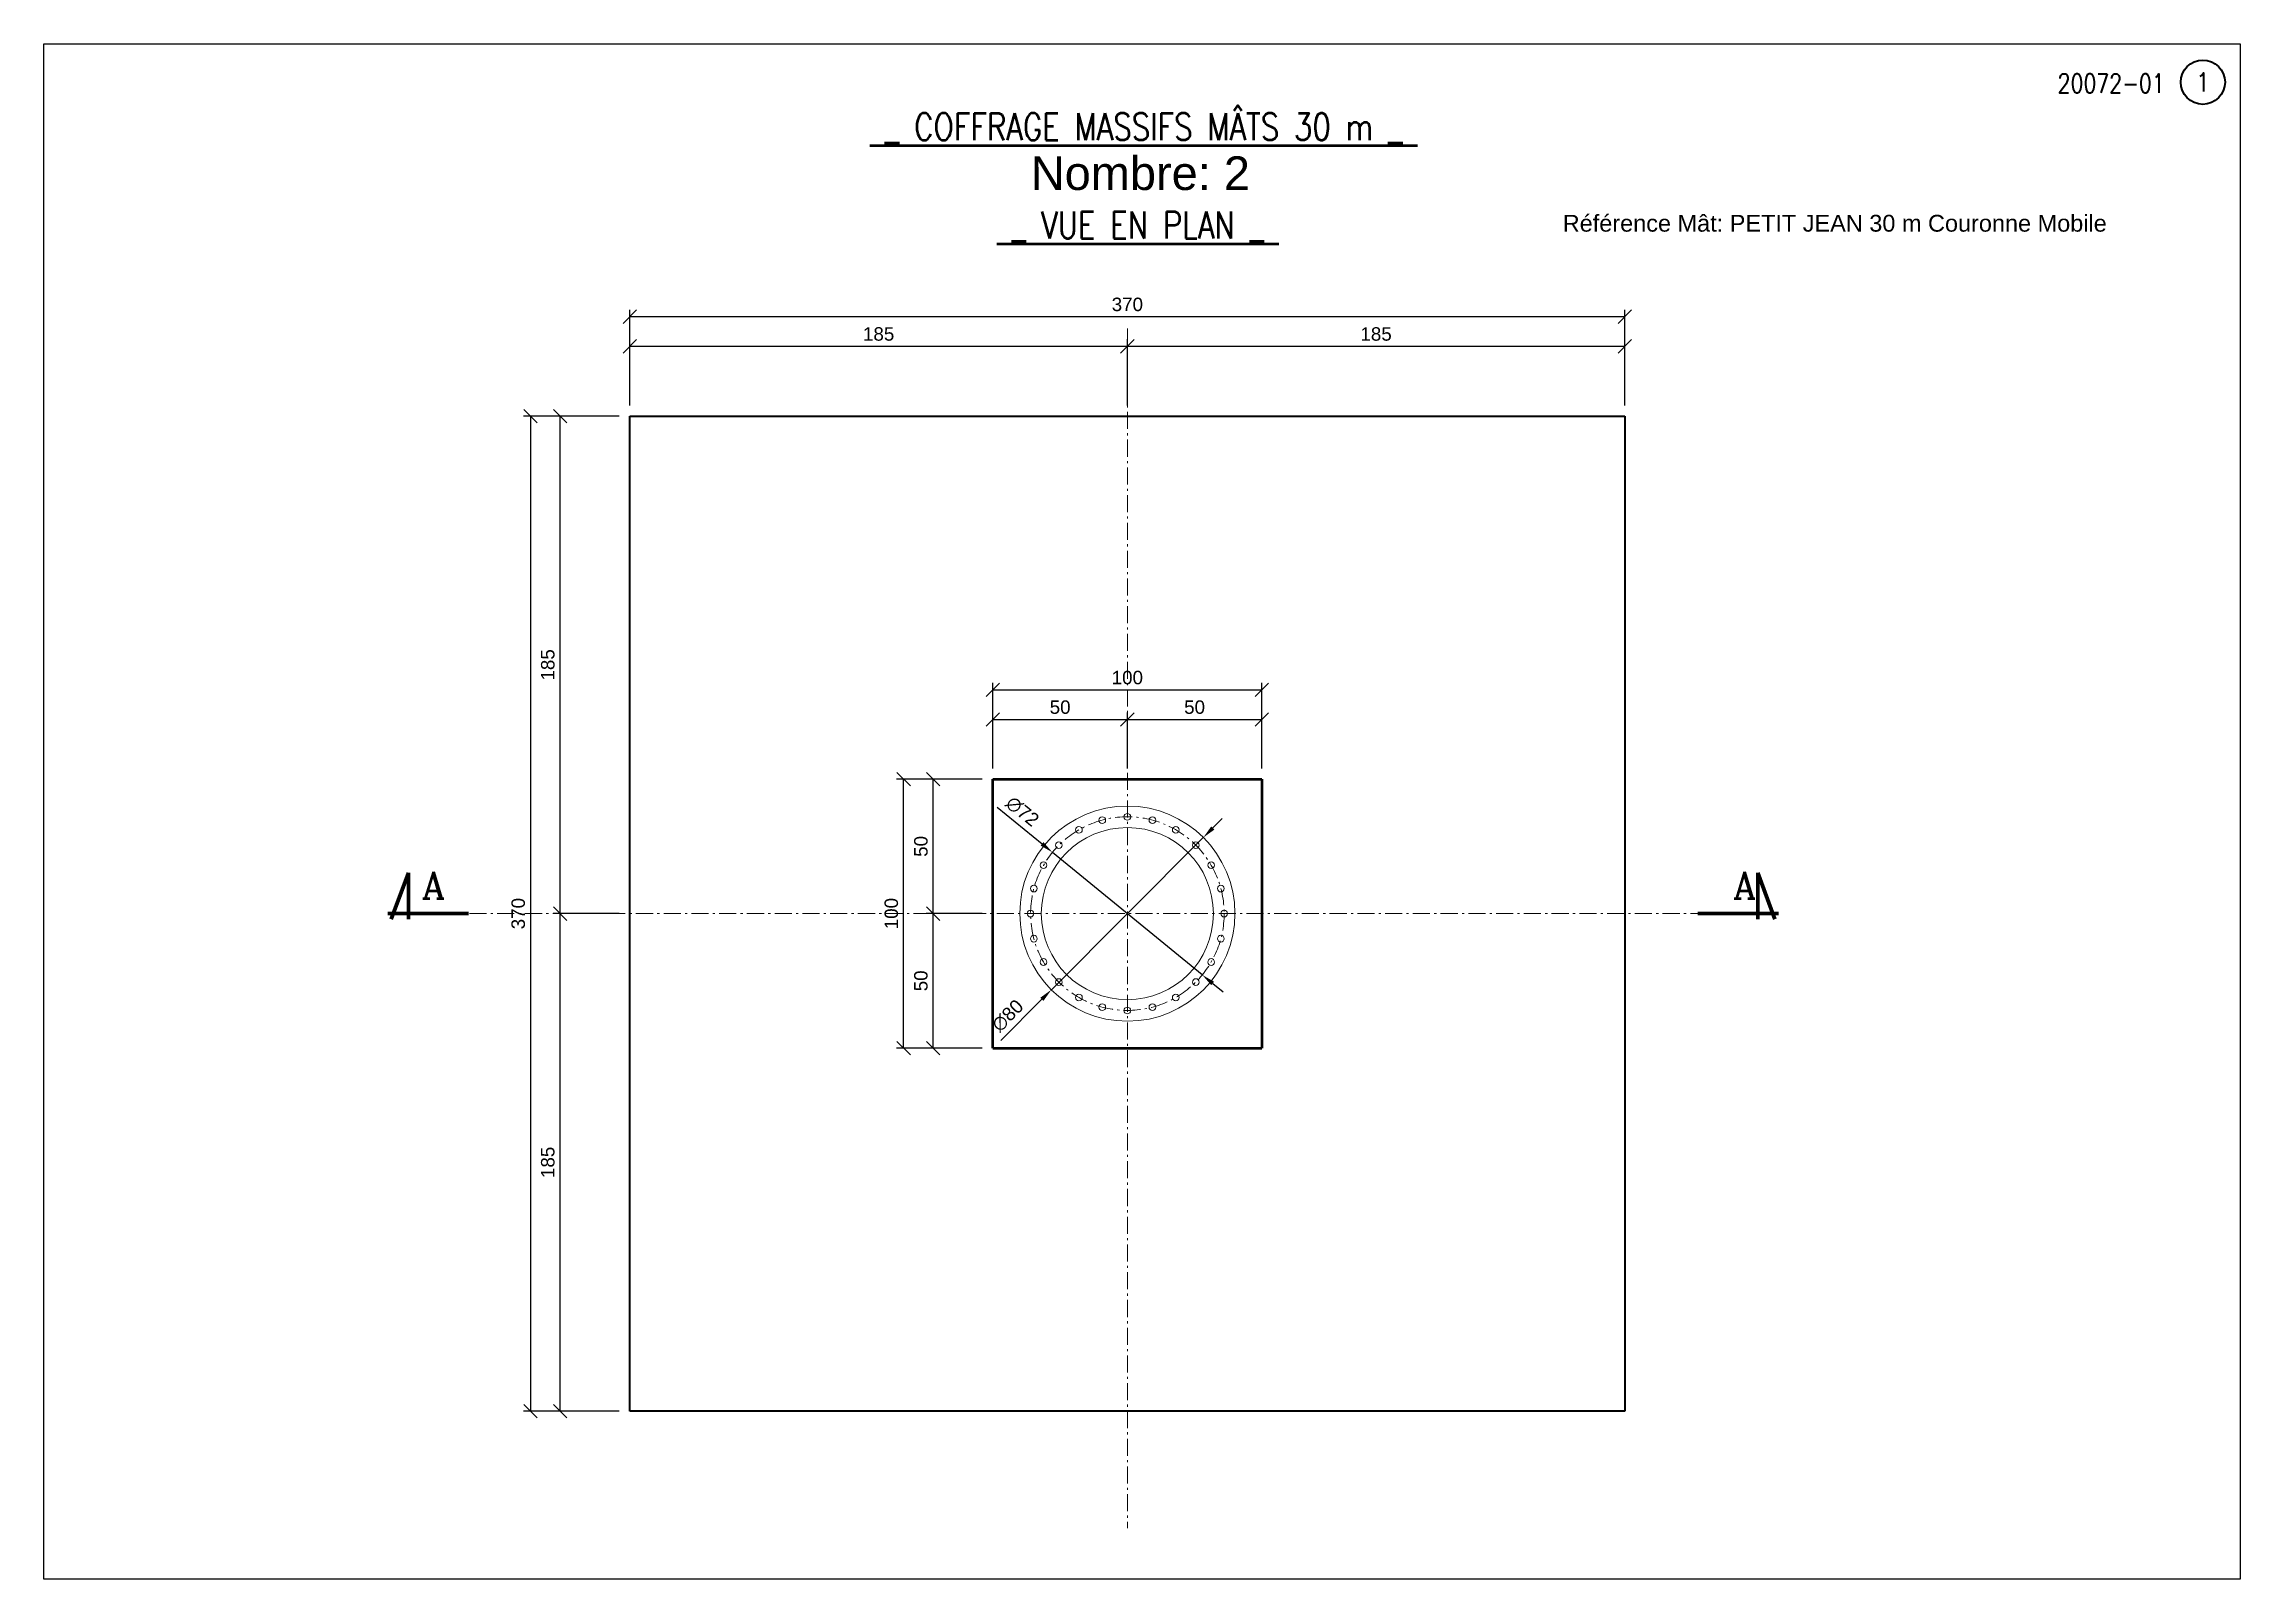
# Model space of a CAD drawing. Header units: millimetres. Extents: x 249 to 5353, y 227 to 2053.
# Drawn here: x 2086 to 2903, y 784 to 1355 of the extents above; entities that cross this region are included whole.
import ezdxf
from ezdxf.enums import TextEntityAlignment as Align

# ---------------------------------------------------------------- set-up
doc = ezdxf.new("R2010")
doc.units = ezdxf.units.MM
doc.linetypes.add('AXES', pattern=[20.64, 12.7, -3.175, 1.59, -3.175])
doc.layers.get('Defpoints').update_dxf_attribs({"color": 252})
for name, color, linetype, lineweight in [('Axes', 2, 'AXES', 18), ('Cotation', 4, 'Continuous', 20), ('Texte_normal', 7, 'Continuous', 50), ('Texte_repère', 1, 'Continuous', 35), ('Texte_titre', 3, 'Continuous', 70), ('Trait_fin_magenta', 6, 'Continuous', 18), ('Trait_moy_rouge', 1, 'Continuous', 35), ('Trait_normal', 7, 'Continuous', 50)]:
    doc.layers.add(name, color=color, linetype=linetype, lineweight=lineweight)
doc.styles.add('COMPLEX', font='complex')
doc.styles.add('ROMANS', font='romans.shx', dxfattribs={"width": 0.8})
doc.styles.get("Standard").update_dxf_attribs({"font": 'arial.ttf'})
doc.dimstyles.new('most20', dxfattribs={"dimscale": 2, "dimtxt": 2.5, "dimasz": 2.5, "dimexe": 1.3, "dimexo": 2, "dimgap": 1, "dimtad": 1, "dimdec": 1, "dimdsep": 46, "dimtxsty": 'Standard', "dimblk": 'OBLIQUE', "dimcen": 2.5, "dimclrt": 1, "dimazin": 2, "dimtfac": 1, "dimtdec": 1, "dimtix": 1, "dimtmove": 2, "dimatfit": 3, "dimfxl": 1, "dimtolj": 1, "dimtzin": 0, "dimarcsym": 0})

msp = doc.modelspace()

# ---------------------------------------------------------------- texts
at = {"layer": 'Cotation', "color": 1, "width": 207.9495, "attachment_point": 1}
for s, insert, char_height in [('\\A1;Nombre: 2', (2453.17, 1313.24), 12.5), ('\\A1;Référence Mât: PETIT JEAN 30 m Couronne Mobile', (2651.01, 1291.49), 6.25)]:
    msp.add_mtext(s, dxfattribs=dict(at, insert=insert, char_height=char_height))
at = {"layer": 'Texte_normal', "style": 'ROMANS', "width": 0.8}
for s, p in [('%%U _ COFFRAGE MASSIFS MÂTS 30 m _ ', (2495.16, 1319.26)), ('%%U _ VUE EN PLAN _ ', (2493, 1282.71))]:
    msp.add_text(s, height=10, dxfattribs=at).set_placement(p, align=Align.CENTER)
at = {"layer": 'Texte_repère', "style": 'ROMANS', "width": 0.8}
msp.add_text('20072-01', height=7, dxfattribs=at).set_placement((2874.91, 1334.82), align=Align.BOTTOM_RIGHT)
msp.add_text('1', height=7, dxfattribs=at).set_placement((2889.08, 1340.82), align=Align.MIDDLE_CENTER)

# ---------------------------------------------------------------- blocks, each defined once
blk = doc.blocks.new('_Oblique')
at = {"color": 0, "linetype": 'ByBlock', "lineweight": -2}
blk.add_line((-0.5, -0.5), (0.5, 0.5), dxfattribs=at)
blk = doc.blocks.new('*D57')
at = {"layer": 'Cotation', "color": 0, "lineweight": -2, "transparency": 16777216}
for p, q in [((2304.09, 1220.64), (2304.09, 1245.21)), ((2304.09, 1242.61), (2489.09, 1242.61)), ((2489.09, 1220.64), (2489.09, 1245.21))]:
    blk.add_line(p, q, dxfattribs=at)
at = {"layer": 'Defpoints', "color": 0, "transparency": 16777216}
for p in [(2489.09, 1242.61), (2304.09, 1216.64), (2489.09, 1216.64)]:
    blk.add_point(p, dxfattribs=at)
at = {"layer": 'Cotation', "color": 0, "lineweight": -2, "transparency": 16777216, "xscale": 5, "yscale": 5, "zscale": 5, "rotation": 180}
blk.add_blockref('_Oblique', (2304.09, 1242.61), dxfattribs=at)
at = {"layer": 'Cotation', "color": 0, "lineweight": -2, "transparency": 16777216, "xscale": 5, "yscale": 5, "zscale": 5}
blk.add_blockref('_Oblique', (2489.09, 1242.61), dxfattribs=at)
at = {"layer": 'Cotation', "color": 1, "transparency": 16777216, "insert": (2396.59, 1247.16), "char_height": 5, "attachment_point": 5}
blk.add_mtext('\\A1;185', dxfattribs=at)
blk = doc.blocks.new('*D58')
at = {"layer": 'Cotation', "color": 0, "lineweight": -2, "transparency": 16777216}
for p, q in [((2489.09, 1220.64), (2489.09, 1245.21)), ((2489.09, 1242.61), (2674.09, 1242.61)), ((2674.09, 1220.64), (2674.09, 1245.21))]:
    blk.add_line(p, q, dxfattribs=at)
at = {"layer": 'Defpoints', "color": 0, "transparency": 16777216}
for p in [(2674.09, 1242.61), (2489.09, 1216.64), (2674.09, 1216.64)]:
    blk.add_point(p, dxfattribs=at)
at = {"layer": 'Cotation', "color": 0, "lineweight": -2, "transparency": 16777216, "xscale": 5, "yscale": 5, "zscale": 5, "rotation": 180}
blk.add_blockref('_Oblique', (2489.09, 1242.61), dxfattribs=at)
at = {"layer": 'Cotation', "color": 0, "lineweight": -2, "transparency": 16777216, "xscale": 5, "yscale": 5, "zscale": 5}
blk.add_blockref('_Oblique', (2674.09, 1242.61), dxfattribs=at)
at = {"layer": 'Cotation', "color": 1, "transparency": 16777216, "insert": (2581.59, 1247.16), "char_height": 5, "attachment_point": 5}
blk.add_mtext('\\A1;185', dxfattribs=at)
blk = doc.blocks.new('*D59')
at = {"layer": 'Cotation', "color": 0, "lineweight": -2, "transparency": 16777216}
for p, q in [((2304.09, 1220.64), (2304.09, 1256.21)), ((2674.09, 1253.61), (2304.09, 1253.61)), ((2674.09, 1220.64), (2674.09, 1256.21))]:
    blk.add_line(p, q, dxfattribs=at)
at = {"layer": 'Defpoints', "color": 0, "transparency": 16777216}
for p in [(2304.09, 1253.61), (2304.09, 1216.64), (2674.09, 1216.64)]:
    blk.add_point(p, dxfattribs=at)
at = {"layer": 'Cotation', "color": 0, "lineweight": -2, "transparency": 16777216, "xscale": 5, "yscale": 5, "zscale": 5, "rotation": 180}
blk.add_blockref('_Oblique', (2304.09, 1253.61), dxfattribs=at)
at = {"layer": 'Cotation', "color": 0, "lineweight": -2, "transparency": 16777216, "xscale": 5, "yscale": 5, "zscale": 5}
blk.add_blockref('_Oblique', (2674.09, 1253.61), dxfattribs=at)
at = {"layer": 'Cotation', "color": 1, "transparency": 16777216, "insert": (2489.09, 1258.16), "char_height": 5, "attachment_point": 5}
blk.add_mtext('\\A1;370', dxfattribs=at)
blk = doc.blocks.new('*D60')
at = {"layer": 'Cotation', "color": 0, "lineweight": -2, "transparency": 16777216}
for p, q in [((2300.09, 1031.64), (2275.51, 1031.64)), ((2278.11, 846.64), (2278.11, 1031.64)), ((2300.09, 846.64), (2275.51, 846.64))]:
    blk.add_line(p, q, dxfattribs=at)
at = {"layer": 'Defpoints', "color": 0, "transparency": 16777216}
for p in [(2278.11, 1031.64), (2304.09, 1031.64), (2304.09, 846.64)]:
    blk.add_point(p, dxfattribs=at)
at = {"layer": 'Cotation', "color": 0, "lineweight": -2, "transparency": 16777216, "xscale": 5, "yscale": 5, "zscale": 5}
for p, rotation in [((2278.11, 1031.64), 90), ((2278.11, 846.64), 270)]:
    blk.add_blockref('_Oblique', p, dxfattribs=dict(at, rotation=rotation))
at = {"layer": 'Cotation', "color": 1, "transparency": 16777216, "insert": (2273.56, 939.14), "char_height": 5, "attachment_point": 5, "rotation": 90}
blk.add_mtext('\\A1;185', dxfattribs=at)
blk = doc.blocks.new('*D61')
at = {"layer": 'Cotation', "color": 0, "lineweight": -2, "transparency": 16777216}
for p, q in [((2300.09, 1216.64), (2275.51, 1216.64)), ((2278.11, 1031.64), (2278.11, 1216.64)), ((2300.09, 1031.64), (2275.51, 1031.64))]:
    blk.add_line(p, q, dxfattribs=at)
at = {"layer": 'Defpoints', "color": 0, "transparency": 16777216}
for p in [(2278.11, 1216.64), (2304.09, 1216.64), (2304.09, 1031.64)]:
    blk.add_point(p, dxfattribs=at)
at = {"layer": 'Cotation', "color": 0, "lineweight": -2, "transparency": 16777216, "xscale": 5, "yscale": 5, "zscale": 5}
for p, rotation in [((2278.11, 1216.64), 90), ((2278.11, 1031.64), 270)]:
    blk.add_blockref('_Oblique', p, dxfattribs=dict(at, rotation=rotation))
at = {"layer": 'Cotation', "color": 1, "transparency": 16777216, "insert": (2273.56, 1124.14), "char_height": 5, "attachment_point": 5, "rotation": 90}
blk.add_mtext('\\A1;185', dxfattribs=at)
blk = doc.blocks.new('*D62')
at = {"layer": 'Cotation', "color": 0, "lineweight": -2, "transparency": 16777216}
for p, q in [((2300.09, 1216.64), (2264.51, 1216.64)), ((2267.11, 1216.64), (2267.11, 846.64)), ((2300.09, 846.64), (2264.51, 846.64))]:
    blk.add_line(p, q, dxfattribs=at)
at = {"layer": 'Defpoints', "color": 0, "transparency": 16777216}
for p in [(2304.09, 1216.64), (2267.11, 846.64), (2304.09, 846.64)]:
    blk.add_point(p, dxfattribs=at)
at = {"layer": 'Cotation', "color": 0, "lineweight": -2, "transparency": 16777216, "xscale": 5, "yscale": 5, "zscale": 5}
for p, rotation in [((2267.11, 1216.64), 90), ((2267.11, 846.64), 270)]:
    blk.add_blockref('_Oblique', p, dxfattribs=dict(at, rotation=rotation))
at = {"layer": 'Cotation', "color": 1, "transparency": 16777216, "insert": (2262.56, 1031.64), "char_height": 5, "attachment_point": 5, "rotation": 90}
blk.add_mtext('\\A1;370', dxfattribs=at)
blk = doc.blocks.new('*D55')
at = {"layer": 'Cotation', "color": 0, "lineweight": -2, "transparency": 16777216}
for p, q in [((2440.67, 1071.24), (2457.35, 1057.6)), ((2516.95, 1008.84), (2461.22, 1054.43)), ((2520.82, 1005.67), (2524.69, 1002.51))]:
    blk.add_line(p, q, dxfattribs=at)
at = {"layer": 'Cotation', "color": 0, "transparency": 16777216}
for points in [[(2457.88, 1058.24), (2456.83, 1056.95), (2461.22, 1054.43)], [(2521.35, 1006.32), (2520.29, 1005.03), (2516.95, 1008.84)]]:
    blk.add_solid(points, dxfattribs=at)
at = {"layer": 'Defpoints', "color": 0, "transparency": 16777216}
for p in [(2461.22, 1054.43), (2516.95, 1008.84)]:
    blk.add_point(p, dxfattribs=at)
at = {"layer": 'Cotation', "color": 1, "transparency": 16777216, "insert": (2450.05, 1069.63), "char_height": 5, "attachment_point": 5, "rotation": 320.71358}
blk.add_mtext('\\A1;∅72', dxfattribs=at)
blk = doc.blocks.new('*D56')
at = {"layer": 'Cotation', "color": 0, "lineweight": -2, "transparency": 16777216}
for p, q in [((2520.88, 1063.48), (2524.41, 1067.02)), ((2517.34, 1059.95), (2460.83, 1003.33)), ((2442.05, 984.51), (2457.3, 999.79))]:
    blk.add_line(p, q, dxfattribs=at)
at = {"layer": 'Cotation', "color": 0, "transparency": 16777216}
for points in [[(2520.29, 1064.07), (2521.47, 1062.9), (2517.34, 1059.95)], [(2456.71, 1000.37), (2457.89, 999.2), (2460.83, 1003.33)]]:
    blk.add_solid(points, dxfattribs=at)
at = {"layer": 'Defpoints', "color": 0, "transparency": 16777216}
for p in [(2517.34, 1059.95), (2460.83, 1003.33)]:
    blk.add_point(p, dxfattribs=at)
at = {"layer": 'Cotation', "color": 1, "transparency": 16777216, "insert": (2444.58, 993.69), "char_height": 5, "attachment_point": 5, "rotation": 45.05247}
blk.add_mtext('\\A1;∅80', dxfattribs=at)
blk = doc.blocks.new('Coupe_horizontale_bas')
at = {"layer": 'Texte_titre'}
for p, q in [((-143.7, -10), (-112, 76)), ((-112, -10), (-112, 76)), ((0, 0), (-150, 0))]:
    blk.add_line(p, q, dxfattribs=at)
at = {"layer": 'Texte_titre', "style": 'COMPLEX'}
blk.add_attdef('N°', text='', height=50, dxfattribs=at).set_placement((-87, 53), align=Align.MIDDLE_LEFT)
blk = doc.blocks.new('*D161')
at = {"layer": 'Cotation', "color": 0, "lineweight": -2, "transparency": 16777216}
for p, q in [((2439.09, 1085.64), (2439.09, 1106.45)), ((2439.09, 1103.85), (2489.09, 1103.85)), ((2489.09, 1085.64), (2489.09, 1106.45))]:
    blk.add_line(p, q, dxfattribs=at)
at = {"layer": 'Defpoints', "color": 0, "transparency": 16777216}
for p in [(2489.09, 1103.85), (2439.09, 1081.64), (2489.09, 1081.64)]:
    blk.add_point(p, dxfattribs=at)
at = {"layer": 'Cotation', "color": 0, "lineweight": -2, "transparency": 16777216, "xscale": 5, "yscale": 5, "zscale": 5, "rotation": 180}
blk.add_blockref('_Oblique', (2439.09, 1103.85), dxfattribs=at)
at = {"layer": 'Cotation', "color": 0, "lineweight": -2, "transparency": 16777216, "xscale": 5, "yscale": 5, "zscale": 5}
blk.add_blockref('_Oblique', (2489.09, 1103.85), dxfattribs=at)
at = {"layer": 'Cotation', "color": 1, "transparency": 16777216, "insert": (2464.09, 1108.4), "char_height": 5, "attachment_point": 5}
blk.add_mtext('\\A1;50', dxfattribs=at)
blk = doc.blocks.new('*D162')
at = {"layer": 'Cotation', "color": 0, "lineweight": -2, "transparency": 16777216}
for p, q in [((2439.09, 1085.64), (2439.09, 1117.45)), ((2439.09, 1114.85), (2539.09, 1114.85)), ((2539.09, 1085.64), (2539.09, 1117.45))]:
    blk.add_line(p, q, dxfattribs=at)
at = {"layer": 'Defpoints', "color": 0, "transparency": 16777216}
for p in [(2539.09, 1114.85), (2439.09, 1081.64), (2539.09, 1081.64)]:
    blk.add_point(p, dxfattribs=at)
at = {"layer": 'Cotation', "color": 0, "lineweight": -2, "transparency": 16777216, "xscale": 5, "yscale": 5, "zscale": 5, "rotation": 180}
blk.add_blockref('_Oblique', (2439.09, 1114.85), dxfattribs=at)
at = {"layer": 'Cotation', "color": 0, "lineweight": -2, "transparency": 16777216, "xscale": 5, "yscale": 5, "zscale": 5}
blk.add_blockref('_Oblique', (2539.09, 1114.85), dxfattribs=at)
at = {"layer": 'Cotation', "color": 1, "transparency": 16777216, "insert": (2489.09, 1119.4), "char_height": 5, "attachment_point": 5}
blk.add_mtext('\\A1;100', dxfattribs=at)
blk = doc.blocks.new('*D163')
at = {"layer": 'Cotation', "color": 0, "lineweight": -2, "transparency": 16777216}
for p, q in [((2489.09, 1085.64), (2489.09, 1106.45)), ((2489.09, 1103.85), (2539.09, 1103.85)), ((2539.09, 1085.64), (2539.09, 1106.45))]:
    blk.add_line(p, q, dxfattribs=at)
at = {"layer": 'Defpoints', "color": 0, "transparency": 16777216}
for p in [(2539.09, 1103.85), (2489.09, 1081.64), (2539.09, 1081.64)]:
    blk.add_point(p, dxfattribs=at)
at = {"layer": 'Cotation', "color": 0, "lineweight": -2, "transparency": 16777216, "xscale": 5, "yscale": 5, "zscale": 5, "rotation": 180}
blk.add_blockref('_Oblique', (2489.09, 1103.85), dxfattribs=at)
at = {"layer": 'Cotation', "color": 0, "lineweight": -2, "transparency": 16777216, "xscale": 5, "yscale": 5, "zscale": 5}
blk.add_blockref('_Oblique', (2539.09, 1103.85), dxfattribs=at)
at = {"layer": 'Cotation', "color": 1, "transparency": 16777216, "insert": (2514.09, 1108.4), "char_height": 5, "attachment_point": 5}
blk.add_mtext('\\A1;50', dxfattribs=at)
blk = doc.blocks.new('*D164')
at = {"layer": 'Cotation', "color": 0, "lineweight": -2, "transparency": 16777216}
for p, q in [((2435.09, 1031.64), (2414.28, 1031.64)), ((2416.88, 981.64), (2416.88, 1031.64)), ((2435.09, 981.64), (2414.28, 981.64))]:
    blk.add_line(p, q, dxfattribs=at)
at = {"layer": 'Defpoints', "color": 0, "transparency": 16777216}
for p in [(2416.88, 1031.64), (2439.09, 1031.64), (2439.09, 981.64)]:
    blk.add_point(p, dxfattribs=at)
at = {"layer": 'Cotation', "color": 0, "lineweight": -2, "transparency": 16777216, "xscale": 5, "yscale": 5, "zscale": 5}
for p, rotation in [((2416.88, 1031.64), 90), ((2416.88, 981.64), 270)]:
    blk.add_blockref('_Oblique', p, dxfattribs=dict(at, rotation=rotation))
at = {"layer": 'Cotation', "color": 1, "transparency": 16777216, "insert": (2412.32, 1006.64), "char_height": 5, "attachment_point": 5, "rotation": 90}
blk.add_mtext('\\A1;50', dxfattribs=at)
blk = doc.blocks.new('*D165')
at = {"layer": 'Cotation', "color": 0, "lineweight": -2, "transparency": 16777216}
for p, q in [((2435.09, 1081.64), (2403.28, 1081.64)), ((2405.88, 981.64), (2405.88, 1081.64)), ((2435.09, 981.64), (2403.28, 981.64))]:
    blk.add_line(p, q, dxfattribs=at)
at = {"layer": 'Defpoints', "color": 0, "transparency": 16777216}
for p in [(2405.88, 1081.64), (2439.09, 1081.64), (2439.09, 981.64)]:
    blk.add_point(p, dxfattribs=at)
at = {"layer": 'Cotation', "color": 0, "lineweight": -2, "transparency": 16777216, "xscale": 5, "yscale": 5, "zscale": 5}
for p, rotation in [((2405.88, 1081.64), 90), ((2405.88, 981.64), 270)]:
    blk.add_blockref('_Oblique', p, dxfattribs=dict(at, rotation=rotation))
at = {"layer": 'Cotation', "color": 1, "transparency": 16777216, "insert": (2401.32, 1031.64), "char_height": 5, "attachment_point": 5, "rotation": 90}
blk.add_mtext('\\A1;100', dxfattribs=at)
blk = doc.blocks.new('*D166')
at = {"layer": 'Cotation', "color": 0, "lineweight": -2, "transparency": 16777216}
for p, q in [((2435.09, 1081.64), (2414.28, 1081.64)), ((2416.88, 1031.64), (2416.88, 1081.64)), ((2435.09, 1031.64), (2414.28, 1031.64))]:
    blk.add_line(p, q, dxfattribs=at)
at = {"layer": 'Defpoints', "color": 0, "transparency": 16777216}
for p in [(2416.88, 1081.64), (2439.09, 1081.64), (2439.09, 1031.64)]:
    blk.add_point(p, dxfattribs=at)
at = {"layer": 'Cotation', "color": 0, "lineweight": -2, "transparency": 16777216, "xscale": 5, "yscale": 5, "zscale": 5}
for p, rotation in [((2416.88, 1081.64), 90), ((2416.88, 1031.64), 270)]:
    blk.add_blockref('_Oblique', p, dxfattribs=dict(at, rotation=rotation))
at = {"layer": 'Cotation', "color": 1, "transparency": 16777216, "insert": (2412.32, 1056.64), "char_height": 5, "attachment_point": 5, "rotation": 90}
blk.add_mtext('\\A1;50', dxfattribs=at)

# ---------------------------------------------------------------- dimensions: what is measured, and where the dimension line sits
at = {"layer": 'Cotation'}
for base, p1, p2, picture, middle in [((2304.09, 1253.61), (2674.09, 1216.64), (2304.09, 1216.64), '*D59', (2489.09, 1258.16)), ((2489.09, 1242.61), (2304.09, 1216.64), (2489.09, 1216.64), '*D57', (2396.59, 1247.16)), ((2674.09, 1242.61), (2489.09, 1216.64), (2674.09, 1216.64), '*D58', (2581.59, 1247.16)), ((2539.09, 1114.85), (2439.09, 1081.64), (2539.09, 1081.64), '*D162', (2489.09, 1119.4)), ((2489.09, 1103.85), (2439.09, 1081.64), (2489.09, 1081.64), '*D161', (2464.09, 1108.4)), ((2539.09, 1103.85), (2489.09, 1081.64), (2539.09, 1081.64), '*D163', (2514.09, 1108.4))]:
    dim = msp.add_linear_dim(base=base, p1=p1, p2=p2, dimstyle='most20', dxfattribs=at)
    dim.commit()
    dim.dimension.update_dxf_attribs({"geometry": picture, "text_midpoint": middle})
for base, p1, p2, picture, middle in [((2267.11, 846.64), (2304.09, 1216.64), (2304.09, 846.64), '*D62', (2262.56, 1031.64)), ((2278.11, 1216.64), (2304.09, 1031.64), (2304.09, 1216.64), '*D61', (2273.56, 1124.14)), ((2405.88, 1081.64), (2439.09, 981.64), (2439.09, 1081.64), '*D165', (2401.32, 1031.64)), ((2416.88, 1081.64), (2439.09, 1031.64), (2439.09, 1081.64), '*D166', (2412.32, 1056.64)), ((2278.11, 1031.64), (2304.09, 846.64), (2304.09, 1031.64), '*D60', (2273.56, 939.14)), ((2416.88, 1031.64), (2439.09, 981.64), (2439.09, 1031.64), '*D164', (2412.32, 1006.64))]:
    dim = msp.add_linear_dim(base=base, p1=p1, p2=p2, angle=90, dimstyle='most20', dxfattribs=at)
    dim.commit()
    dim.dimension.update_dxf_attribs({"geometry": picture, "text_midpoint": middle})
for p1, p2, picture, middle in [((2516.95, 1008.84), (2461.22, 1054.43), '*D55', (2450.05, 1069.63)), ((2517.34, 1059.95), (2460.83, 1003.33), '*D56', (2444.58, 993.69))]:
    dim = msp.add_diameter_dim_2p(p1=p1, p2=p2, dimstyle='most20', override={"dimsah": 1}, dxfattribs=at)
    dim.commit()
    dim.dimension.update_dxf_attribs({"geometry": picture, "text_midpoint": middle})

# ---------------------------------------------------------------- linework, layer by layer
at = {"layer": 'Axes', "ltscale": 0.5}
for p, q in [((2489.09, 1249.17), (2489.09, 803.15)), ((2234.09, 1031.64), (2701.2, 1031.64))]:
    msp.add_line(p, q, dxfattribs=at)
msp.add_circle((2489.09, 1031.64), 36, dxfattribs=at)
at = {"layer": 'Defpoints'}
msp.add_lwpolyline([(2086.15, 1355.05), (2902.92, 1355.05), (2902.92, 784.18), (2086.15, 784.18)], close=True, dxfattribs=at)
at = {"layer": 'Texte_repère'}
msp.add_circle((2889.08, 1340.82), 8.25, dxfattribs=at)
at = {"layer": 'Trait_fin_magenta', "ltscale": 0.25}
for radius in [40, 32]:
    msp.add_circle((2489.09, 1031.64), radius, dxfattribs=at)
at = {"layer": 'Trait_fin_magenta'}
for centre in [(2471.09, 1062.81), (2479.77, 1066.41), (2489.09, 1067.64), (2498.4, 1066.41), (2507.09, 1062.81), (2463.63, 1057.09), (2514.54, 1057.09), (2457.91, 1049.64), (2520.26, 1049.64), (2454.31, 1040.95), (2523.86, 1040.95), (2453.09, 1031.64), (2525.09, 1031.64), (2454.31, 1022.32), (2523.86, 1022.32), (2457.91, 1013.64), (2520.26, 1013.64), (2463.63, 1006.18), (2514.54, 1006.18), (2471.09, 1000.46), (2479.77, 996.86), (2489.09, 995.64), (2498.4, 996.86), (2507.09, 1000.46)]:
    msp.add_circle(centre, 1.25, dxfattribs=at)
at = {"layer": 'Trait_moy_rouge'}
for p, q in [((2304.09, 1216.64), (2674.09, 1216.64)), ((2304.09, 846.64), (2304.09, 1216.64)), ((2674.09, 1216.64), (2674.09, 846.64)), ((2674.09, 846.64), (2304.09, 846.64))]:
    msp.add_line(p, q, dxfattribs=at)
at = {"layer": 'Trait_normal'}
for p, q in [((2439.09, 981.64), (2439.09, 1081.64)), ((2439.09, 1081.64), (2539.09, 1081.64)), ((2539.09, 1081.64), (2539.09, 981.64)), ((2439.09, 981.64), (2539.09, 981.64))]:
    msp.add_line(p, q, dxfattribs=at)

# ---------------------------------------------------------------- block references
at = {"layer": 'Cotation', "xscale": 0.2, "yscale": 0.2, "zscale": 0.2}
msp.add_blockref('Coupe_horizontale_bas', (2244.09, 1031.64), dxfattribs=at).add_auto_attribs({'N°': 'A'})
at = {"layer": 'Cotation'}
ref = msp.add_blockref('Coupe_horizontale_bas', (2701.2, 1031.64), dxfattribs=dict(at, xscale=-0.2, yscale=0.2, zscale=0.2))
ref.add_attrib('N°', 'A', dxfattribs={"layer": 'Texte_titre', "height": 10, "style": 'COMPLEX'}).set_placement((2714.32, 1042.24), align=Align.MIDDLE_LEFT)

msp.set_redraw_order([(e.dxf.handle, doc.entitydb.next_handle()) for e in msp.query("TEXT MTEXT ATTDEF DIMENSION ARC_DIMENSION")])  # texts and dimensions are drawn at this point

doc.saveas('drawing.dxf')
